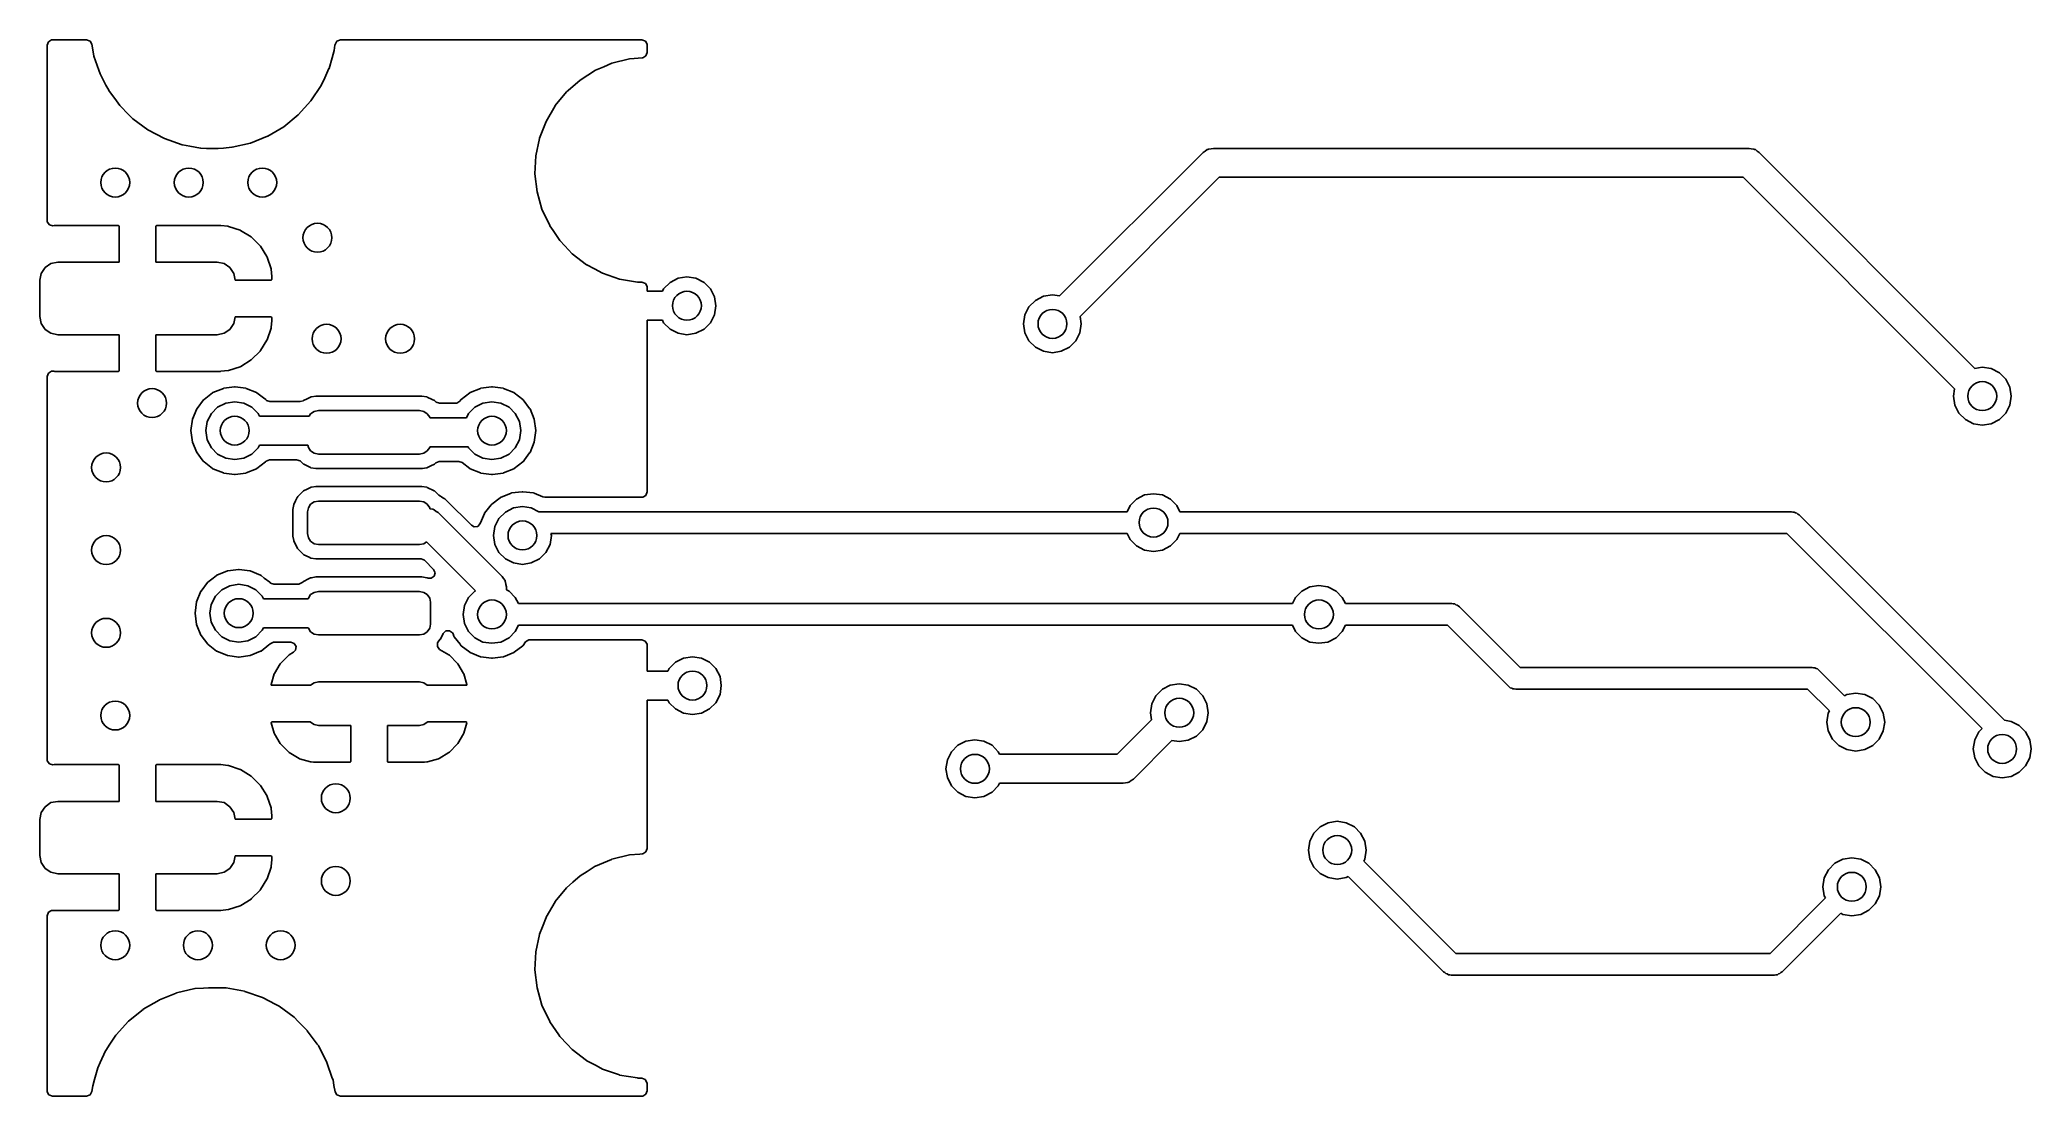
# Model space of a CAD drawing. Extents: x 0 to 1.09, y 0.01 to 0.58.
import ezdxf

# ---------------------------------------------------------------- set-up
doc = ezdxf.new("R2010")
doc.units = 0
doc.header["$MEASUREMENT"] = 0
doc.layers.add('BLACK', color=7, linetype='CONTINUOUS')

msp = doc.modelspace()

# ---------------------------------------------------------------- linework, layer by layer
at = {"layer": 'BLACK', "linetype": 'CONTINUOUS'}
for p, q in [((0.0079, 0.5797), (0.0086, 0.5816)), ((0.0079, 0.4844), (0.0079, 0.5797)), ((0.0086, 0.5816), (0.0103, 0.5826)), ((0.0103, 0.5826), (0.0108, 0.5827)), ((0.0108, 0.5827), (0.0294, 0.5827)), ((0.0294, 0.5827), (0.0313, 0.582)), ((0.0313, 0.582), (0.0323, 0.5803)), ((0.0323, 0.5803), (0.0334, 0.5739)), ((0.163, 0.5729), (0.1641, 0.5768)), ((0.1641, 0.5768), (0.1642, 0.5769)), ((0.1642, 0.5769), (0.1645, 0.5797)), ((0.1645, 0.5797), (0.1646, 0.5801)), ((0.1646, 0.5801), (0.1655, 0.5819)), ((0.1655, 0.5819), (0.1675, 0.5827)), ((0.1675, 0.5827), (0.3316, 0.5827)), ((0.3316, 0.5827), (0.3335, 0.582)), ((0.3335, 0.582), (0.3345, 0.5803)), ((0.3345, 0.5757), (0.3338, 0.5739)), ((0.3345, 0.5803), (0.3345, 0.5797)), ((0.3345, 0.5797), (0.3345, 0.5757)), ((0.0334, 0.5739), (0.0334, 0.5737)), ((0.0334, 0.5737), (0.0334, 0.5737)), ((0.0334, 0.5737), (0.036, 0.5661)), ((0.036, 0.5661), (0.0367, 0.5642)), ((0.0367, 0.5642), (0.0367, 0.5641)), ((0.0367, 0.5641), (0.0367, 0.5641)), ((0.0367, 0.5641), (0.0399, 0.558)), ((0.1584, 0.5608), (0.1613, 0.567)), ((0.1613, 0.567), (0.1614, 0.5671)), ((0.1613, 0.567), (0.1613, 0.567)), ((0.1614, 0.5671), (0.163, 0.5729)), ((0.3063, 0.5661), (0.298, 0.5608)), ((0.3064, 0.5661), (0.3063, 0.5661)), ((0.3108, 0.568), (0.3064, 0.5661)), ((0.3064, 0.5661), (0.3064, 0.5661)), ((0.3153, 0.5699), (0.3108, 0.568)), ((0.3249, 0.5723), (0.3153, 0.5699)), ((0.3273, 0.5725), (0.3249, 0.5723)), ((0.3318, 0.5728), (0.3273, 0.5725)), ((0.3321, 0.5729), (0.3318, 0.5728)), ((0.3338, 0.5739), (0.3321, 0.5729)), ((0.0399, 0.558), (0.0414, 0.5552)), ((0.0414, 0.5552), (0.0414, 0.5551)), ((0.0414, 0.5551), (0.0414, 0.5551)), ((0.0414, 0.5551), (0.0456, 0.5494)), ((0.1515, 0.5495), (0.157, 0.5578)), ((0.157, 0.5578), (0.1571, 0.5579)), ((0.157, 0.5578), (0.157, 0.5578)), ((0.1571, 0.5579), (0.1584, 0.5608)), ((0.2905, 0.5543), (0.2844, 0.5469)), ((0.2906, 0.5544), (0.2905, 0.5543)), ((0.2914, 0.5551), (0.2906, 0.5544)), ((0.2979, 0.5608), (0.2914, 0.5551)), ((0.298, 0.5608), (0.2979, 0.5608)), ((0.0456, 0.5494), (0.0474, 0.5469)), ((0.0474, 0.5469), (0.0474, 0.5469)), ((0.0474, 0.5469), (0.0524, 0.5418)), ((0.0524, 0.5418), (0.0546, 0.5397)), ((0.1367, 0.5354), (0.1446, 0.5418)), ((0.1446, 0.5418), (0.1515, 0.5494)), ((0.1515, 0.5494), (0.1515, 0.5495)), ((0.1515, 0.5495), (0.1515, 0.5495)), ((0.2844, 0.5468), (0.2794, 0.5383)), ((0.2844, 0.5469), (0.2844, 0.5469)), ((0.2844, 0.5469), (0.2844, 0.5468)), ((0.0546, 0.5397), (0.0627, 0.5337)), ((0.0627, 0.5337), (0.0628, 0.5336)), ((0.0628, 0.5336), (0.0717, 0.529)), ((0.1281, 0.5303), (0.1367, 0.5354)), ((0.1367, 0.5354), (0.1367, 0.5354)), ((0.1367, 0.5354), (0.1367, 0.5354)), ((0.2776, 0.5337), (0.2759, 0.5291)), ((0.2794, 0.5382), (0.2776, 0.5337)), ((0.2794, 0.5383), (0.2794, 0.5382)), ((0.2794, 0.5382), (0.2794, 0.5382)), ((0.0717, 0.529), (0.0717, 0.529)), ((0.0717, 0.529), (0.0718, 0.5289)), ((0.0718, 0.5289), (0.0814, 0.5256)), ((0.0814, 0.5256), (0.0815, 0.5256)), ((0.0815, 0.5256), (0.0815, 0.5256)), ((0.0815, 0.5256), (0.0856, 0.5248)), ((0.0856, 0.5248), (0.0914, 0.5238)), ((0.0914, 0.5238), (0.0915, 0.5238)), ((0.0915, 0.5238), (0.0915, 0.5238)), ((0.0915, 0.5238), (0.0946, 0.5236)), ((0.0946, 0.5236), (0.0946, 0.5236)), ((0.0946, 0.5236), (0.0947, 0.5236)), ((0.0947, 0.5236), (0.101, 0.5236)), ((0.101, 0.5236), (0.1038, 0.5238)), ((0.1038, 0.5238), (0.1085, 0.5242)), ((0.1085, 0.5242), (0.1085, 0.5242)), ((0.1085, 0.5242), (0.1086, 0.5242)), ((0.1086, 0.5242), (0.1185, 0.5265)), ((0.1185, 0.5265), (0.1186, 0.5265)), ((0.1186, 0.5265), (0.1279, 0.5302)), ((0.1186, 0.5265), (0.1186, 0.5265)), ((0.1279, 0.5302), (0.128, 0.5303)), ((0.1279, 0.5302), (0.1279, 0.5302)), ((0.128, 0.5303), (0.1281, 0.5303)), ((0.1281, 0.5303), (0.1281, 0.5303)), ((0.2759, 0.529), (0.2739, 0.5196)), ((0.2759, 0.5291), (0.2759, 0.529)), ((0.5589, 0.4433), (0.637, 0.5213)), ((0.637, 0.5213), (0.6381, 0.522)), ((0.6381, 0.522), (0.6392, 0.5229)), ((0.6392, 0.5229), (0.6396, 0.523)), ((0.6396, 0.523), (0.64, 0.5232)), ((0.64, 0.5232), (0.6413, 0.5233)), ((0.6413, 0.5233), (0.6426, 0.5236)), ((0.6426, 0.5236), (0.9341, 0.5236)), ((0.9341, 0.5236), (0.9353, 0.5233)), ((0.9353, 0.5233), (0.9366, 0.5232)), ((0.9366, 0.5232), (0.937, 0.523)), ((0.937, 0.523), (0.9375, 0.5229)), ((0.9375, 0.5229), (0.9385, 0.522)), ((0.9385, 0.522), (0.9396, 0.5213)), ((0.9396, 0.5213), (1.057, 0.4039)), ((0.2739, 0.5195), (0.2734, 0.5097)), ((0.2734, 0.5097), (0.2746, 0.4999)), ((0.2739, 0.5196), (0.2739, 0.5196)), ((0.2739, 0.5196), (0.2739, 0.5195)), ((0.2746, 0.4999), (0.2772, 0.4905)), ((0.6458, 0.5079), (0.5701, 0.4321)), ((0.9308, 0.5079), (0.6458, 0.5079)), ((1.0459, 0.3928), (0.9308, 0.5079)), ((0.2772, 0.4905), (0.2814, 0.4816)), ((0.008, 0.4836), (0.0079, 0.4844)), ((0.0092, 0.482), (0.008, 0.4836)), ((0.0111, 0.4815), (0.0092, 0.482)), ((0.0117, 0.4816), (0.0111, 0.4815)), ((0.0119, 0.4816), (0.0117, 0.4816)), ((0.0467, 0.4816), (0.0119, 0.4816)), ((0.0469, 0.4815), (0.0467, 0.4816)), ((0.0471, 0.4811), (0.0469, 0.4815)), ((0.0471, 0.4616), (0.0471, 0.4811)), ((0.0672, 0.4815), (0.0671, 0.4813)), ((0.0671, 0.4813), (0.0671, 0.4616)), ((0.0676, 0.4816), (0.0672, 0.4815)), ((0.1023, 0.4816), (0.0676, 0.4816)), ((0.1024, 0.4816), (0.1023, 0.4816)), ((0.1063, 0.4812), (0.1024, 0.4816)), ((0.1066, 0.4811), (0.1063, 0.4812)), ((0.1129, 0.4791), (0.1066, 0.4811)), ((0.1132, 0.4789), (0.1129, 0.4791)), ((0.1189, 0.4754), (0.1132, 0.4789)), ((0.2814, 0.4816), (0.2815, 0.4815)), ((0.2815, 0.4815), (0.2815, 0.4815)), ((0.2815, 0.4815), (0.2832, 0.4789)), ((0.2832, 0.4789), (0.2869, 0.4734)), ((0.1191, 0.4752), (0.1189, 0.4754)), ((0.1238, 0.4706), (0.1191, 0.4752)), ((0.124, 0.4703), (0.1238, 0.4706)), ((0.1275, 0.4647), (0.124, 0.4703)), ((0.2869, 0.4734), (0.287, 0.4734)), ((0.287, 0.4734), (0.287, 0.4734)), ((0.287, 0.4734), (0.2896, 0.4706)), ((0.2896, 0.4706), (0.2937, 0.4663)), ((0.2937, 0.4663), (0.3015, 0.4603)), ((0.0039, 0.4518), (0.0047, 0.4555)), ((0.0047, 0.4555), (0.0068, 0.4587)), ((0.0068, 0.4587), (0.01, 0.4609)), ((0.01, 0.4609), (0.0138, 0.4616)), ((0.0138, 0.4616), (0.0471, 0.4616)), ((0.0671, 0.4616), (0.1004, 0.4616)), ((0.1004, 0.4616), (0.1042, 0.4609)), ((0.1042, 0.4609), (0.1074, 0.4587)), ((0.1074, 0.4587), (0.1095, 0.4555)), ((0.1095, 0.4555), (0.1102, 0.4519)), ((0.1277, 0.4644), (0.1275, 0.4647)), ((0.1298, 0.4581), (0.1277, 0.4644)), ((0.1298, 0.4578), (0.1298, 0.4581)), ((0.1302, 0.4538), (0.1298, 0.4578)), ((0.3015, 0.4603), (0.3016, 0.4603)), ((0.3016, 0.4603), (0.3016, 0.4603)), ((0.3016, 0.4603), (0.3057, 0.4581)), ((0.3057, 0.4581), (0.3101, 0.4557)), ((0.3101, 0.4557), (0.3102, 0.4557)), ((0.3102, 0.4557), (0.3193, 0.4525)), ((0.0039, 0.4321), (0.0039, 0.4518)), ((0.1102, 0.4519), (0.1297, 0.4519)), ((0.1297, 0.4519), (0.1301, 0.4521)), ((0.1301, 0.4521), (0.1302, 0.4523)), ((0.1302, 0.4537), (0.1302, 0.4538)), ((0.1302, 0.4523), (0.1302, 0.4537)), ((0.3193, 0.4525), (0.3193, 0.4525)), ((0.3193, 0.4525), (0.3194, 0.4525)), ((0.3194, 0.4525), (0.3291, 0.4508)), ((0.3291, 0.4508), (0.3292, 0.4508)), ((0.3292, 0.4508), (0.3292, 0.4508)), ((0.3292, 0.4508), (0.3299, 0.4508)), ((0.3299, 0.4508), (0.3303, 0.4508)), ((0.3303, 0.4508), (0.3316, 0.4508)), ((0.3316, 0.4508), (0.3335, 0.4501)), ((0.3335, 0.4501), (0.3345, 0.4484)), ((0.3345, 0.4484), (0.3345, 0.4479)), ((0.3345, 0.4479), (0.3345, 0.4459)), ((0.3345, 0.4459), (0.3427, 0.4459)), ((0.3427, 0.4459), (0.3434, 0.4472)), ((0.3434, 0.4472), (0.3469, 0.4507)), ((0.3469, 0.4507), (0.3513, 0.453)), ((0.3513, 0.453), (0.3561, 0.4537)), ((0.3561, 0.4537), (0.361, 0.453)), ((0.361, 0.453), (0.3654, 0.4507)), ((0.3654, 0.4507), (0.3689, 0.4472)), ((0.3689, 0.4472), (0.3711, 0.4429)), ((0.3711, 0.4429), (0.3719, 0.438)), ((0.3719, 0.438), (0.3711, 0.4331)), ((0.54, 0.433), (0.5422, 0.4374)), ((0.5422, 0.4374), (0.5457, 0.4409)), ((0.5457, 0.4409), (0.5501, 0.4431)), ((0.5501, 0.4431), (0.555, 0.4439)), ((0.555, 0.4439), (0.5589, 0.4433)), ((0.0047, 0.4283), (0.0039, 0.4321)), ((0.0068, 0.4251), (0.0047, 0.4283)), ((0.01, 0.423), (0.0068, 0.4251)), ((0.0138, 0.4222), (0.01, 0.423)), ((0.1042, 0.423), (0.1004, 0.4222)), ((0.1074, 0.4251), (0.1042, 0.423)), ((0.1095, 0.4283), (0.1074, 0.4251)), ((0.1102, 0.4319), (0.1095, 0.4283)), ((0.1299, 0.4319), (0.1102, 0.4319)), ((0.1277, 0.4195), (0.1298, 0.4258)), ((0.1298, 0.4262), (0.1302, 0.43)), ((0.1298, 0.4258), (0.1298, 0.4262)), ((0.1301, 0.4318), (0.1299, 0.4319)), ((0.1302, 0.4314), (0.1301, 0.4318)), ((0.1302, 0.4302), (0.1302, 0.4314)), ((0.1302, 0.43), (0.1302, 0.4302)), ((0.3427, 0.4301), (0.3345, 0.4301)), ((0.3345, 0.4301), (0.3345, 0.4013)), ((0.3434, 0.4287), (0.3427, 0.4301)), ((0.3469, 0.4253), (0.3434, 0.4287)), ((0.3513, 0.423), (0.3469, 0.4253)), ((0.3561, 0.4222), (0.3513, 0.423)), ((0.361, 0.423), (0.3561, 0.4222)), ((0.3654, 0.4253), (0.361, 0.423)), ((0.3689, 0.4287), (0.3654, 0.4253)), ((0.3711, 0.4331), (0.3689, 0.4287)), ((0.5392, 0.4281), (0.54, 0.433)), ((0.54, 0.4233), (0.5392, 0.4281)), ((0.5422, 0.4189), (0.54, 0.4233)), ((0.5699, 0.4233), (0.5677, 0.4189)), ((0.5707, 0.4281), (0.5699, 0.4233)), ((0.5701, 0.4321), (0.5707, 0.4281)), ((0.0471, 0.4222), (0.0138, 0.4222)), ((0.0471, 0.4026), (0.0471, 0.4222)), ((0.1004, 0.4222), (0.0671, 0.4222)), ((0.0671, 0.4222), (0.0671, 0.4028)), ((0.1192, 0.4087), (0.1239, 0.4133)), ((0.1239, 0.4133), (0.1241, 0.4136)), ((0.1241, 0.4136), (0.1275, 0.4192)), ((0.1275, 0.4192), (0.1277, 0.4195)), ((0.5457, 0.4154), (0.5422, 0.4189)), ((0.5501, 0.4132), (0.5457, 0.4154)), ((0.555, 0.4124), (0.5501, 0.4132)), ((0.5598, 0.4132), (0.555, 0.4124)), ((0.5642, 0.4154), (0.5598, 0.4132)), ((0.5677, 0.4189), (0.5642, 0.4154)), ((0.0079, 0.3994), (0.0086, 0.4013)), ((0.0086, 0.4013), (0.0103, 0.4023)), ((0.0103, 0.4023), (0.0111, 0.4023)), ((0.0111, 0.4023), (0.0117, 0.4023)), ((0.0117, 0.4023), (0.0119, 0.4022)), ((0.0119, 0.4022), (0.0466, 0.4022)), ((0.0466, 0.4022), (0.047, 0.4024)), ((0.047, 0.4024), (0.0471, 0.4026)), ((0.0671, 0.4028), (0.0672, 0.4024)), ((0.0672, 0.4024), (0.0674, 0.4022)), ((0.0674, 0.4022), (0.1023, 0.4022)), ((0.1023, 0.4022), (0.1025, 0.4023)), ((0.1025, 0.4023), (0.1064, 0.4027)), ((0.1064, 0.4027), (0.1067, 0.4027)), ((0.1067, 0.4027), (0.113, 0.4048)), ((0.113, 0.4048), (0.1133, 0.405)), ((0.1133, 0.405), (0.1189, 0.4085)), ((0.1189, 0.4085), (0.1192, 0.4087)), ((0.3345, 0.4013), (0.3345, 0.3368)), ((1.057, 0.4039), (1.061, 0.4045)), ((1.061, 0.4045), (1.0659, 0.4038)), ((1.0659, 0.4038), (1.0703, 0.4015)), ((1.0703, 0.4015), (1.0738, 0.398)), ((0.0079, 0.1911), (0.0079, 0.3994)), ((0.0979, 0.3905), (0.0933, 0.387)), ((0.0981, 0.3907), (0.0979, 0.3905)), ((0.0979, 0.3905), (0.0979, 0.3905)), ((0.1038, 0.393), (0.0981, 0.3907)), ((0.104, 0.3931), (0.1038, 0.393)), ((0.1098, 0.3938), (0.104, 0.3931)), ((0.104, 0.3931), (0.104, 0.3931)), ((0.11, 0.3938), (0.1098, 0.3938)), ((0.1102, 0.3938), (0.11, 0.3938)), ((0.116, 0.3931), (0.1102, 0.3938)), ((0.1162, 0.393), (0.116, 0.3931)), ((0.116, 0.3931), (0.116, 0.3931)), ((0.1219, 0.3907), (0.1162, 0.393)), ((0.1221, 0.3905), (0.1219, 0.3907)), ((0.1256, 0.3878), (0.1221, 0.3905)), ((0.1221, 0.3905), (0.1221, 0.3905)), ((0.2379, 0.3905), (0.2333, 0.387)), ((0.2381, 0.3907), (0.2379, 0.3905)), ((0.2379, 0.3905), (0.2379, 0.3905)), ((0.2438, 0.393), (0.2381, 0.3907)), ((0.244, 0.3931), (0.2438, 0.393)), ((0.2498, 0.3938), (0.244, 0.3931)), ((0.244, 0.3931), (0.244, 0.3931)), ((0.25, 0.3938), (0.2498, 0.3938)), ((0.2502, 0.3938), (0.25, 0.3938)), ((0.256, 0.3931), (0.2502, 0.3938)), ((0.2562, 0.393), (0.256, 0.3931)), ((0.256, 0.3931), (0.256, 0.3931)), ((0.2619, 0.3907), (0.2562, 0.393)), ((0.2621, 0.3905), (0.2619, 0.3907)), ((0.2667, 0.387), (0.2621, 0.3905)), ((0.2621, 0.3905), (0.2621, 0.3905)), ((1.0453, 0.3888), (1.0459, 0.3928)), ((1.0738, 0.398), (1.076, 0.3936)), ((1.076, 0.3936), (1.0768, 0.3888)), ((0.0893, 0.3819), (0.087, 0.3762)), ((0.0895, 0.3821), (0.0893, 0.3819)), ((0.093, 0.3867), (0.0895, 0.3821)), ((0.0895, 0.3821), (0.0895, 0.3821)), ((0.0931, 0.3869), (0.093, 0.3867)), ((0.0933, 0.387), (0.0931, 0.3869)), ((0.0973, 0.3793), (0.1007, 0.3827)), ((0.1007, 0.3827), (0.1051, 0.385)), ((0.1051, 0.385), (0.11, 0.3857)), ((0.11, 0.3857), (0.1149, 0.385)), ((0.1149, 0.385), (0.1193, 0.3827)), ((0.1193, 0.3827), (0.1227, 0.3793)), ((0.1269, 0.3869), (0.1256, 0.3878)), ((0.127, 0.3867), (0.1269, 0.3869)), ((0.1271, 0.3866), (0.127, 0.3867)), ((0.1273, 0.3864), (0.1271, 0.3866)), ((0.1291, 0.3858), (0.1273, 0.3864)), ((0.1457, 0.3858), (0.1291, 0.3858)), ((0.1473, 0.3863), (0.1457, 0.3858)), ((0.1474, 0.3864), (0.1473, 0.3863)), ((0.1495, 0.3874), (0.1474, 0.3864)), ((0.1513, 0.3883), (0.1495, 0.3874)), ((0.1515, 0.3884), (0.1513, 0.3883)), ((0.1513, 0.3883), (0.1513, 0.3883)), ((0.1513, 0.3792), (0.1533, 0.3805)), ((0.1517, 0.3884), (0.1515, 0.3884)), ((0.1541, 0.3888), (0.1517, 0.3884)), ((0.1517, 0.3884), (0.1517, 0.3884)), ((0.1533, 0.3805), (0.1555, 0.3809)), ((0.1542, 0.3888), (0.1541, 0.3888)), ((0.2119, 0.3888), (0.1542, 0.3888)), ((0.1555, 0.3809), (0.2106, 0.3809)), ((0.2106, 0.3809), (0.2129, 0.3805)), ((0.2146, 0.3884), (0.2119, 0.3888)), ((0.2129, 0.3805), (0.2148, 0.3792)), ((0.2148, 0.3883), (0.2146, 0.3884)), ((0.2175, 0.387), (0.2148, 0.3883)), ((0.2148, 0.3883), (0.2148, 0.3883)), ((0.2188, 0.3864), (0.2175, 0.387)), ((0.2189, 0.3862), (0.2188, 0.3864)), ((0.2194, 0.3857), (0.2189, 0.3862)), ((0.2189, 0.3862), (0.2189, 0.3862)), ((0.2196, 0.3855), (0.2194, 0.3857)), ((0.2215, 0.3849), (0.2196, 0.3855)), ((0.2302, 0.3849), (0.2215, 0.3849)), ((0.2308, 0.3849), (0.2302, 0.3849)), ((0.2325, 0.386), (0.2308, 0.3849)), ((0.2326, 0.3862), (0.2325, 0.386)), ((0.2331, 0.3869), (0.2326, 0.3862)), ((0.2333, 0.387), (0.2331, 0.3869)), ((0.2373, 0.3793), (0.2407, 0.3827)), ((0.2407, 0.3827), (0.2451, 0.385)), ((0.2451, 0.385), (0.25, 0.3857)), ((0.25, 0.3857), (0.2549, 0.385)), ((0.2549, 0.385), (0.2593, 0.3827)), ((0.2593, 0.3827), (0.2627, 0.3793)), ((0.2669, 0.3869), (0.2667, 0.387)), ((0.267, 0.3867), (0.2669, 0.3869)), ((0.2705, 0.3821), (0.267, 0.3867)), ((0.2707, 0.3819), (0.2705, 0.3821)), ((0.2705, 0.3821), (0.2705, 0.3821)), ((0.273, 0.3762), (0.2707, 0.3819)), ((1.046, 0.3839), (1.0453, 0.3888)), ((1.0483, 0.3795), (1.046, 0.3839)), ((1.0518, 0.376), (1.0483, 0.3795)), ((1.0738, 0.3795), (1.0703, 0.376)), ((1.076, 0.3839), (1.0738, 0.3795)), ((1.0768, 0.3888), (1.076, 0.3839)), ((0.087, 0.3762), (0.0862, 0.37)), ((0.0862, 0.37), (0.087, 0.3638)), ((0.0943, 0.37), (0.095, 0.3749)), ((0.095, 0.3651), (0.0943, 0.37)), ((0.095, 0.3749), (0.0973, 0.3793)), ((0.1227, 0.3793), (0.1234, 0.3779)), ((0.1234, 0.3779), (0.1505, 0.3779)), ((0.1505, 0.3779), (0.1513, 0.3792)), ((0.2148, 0.3792), (0.2161, 0.3773)), ((0.2161, 0.3773), (0.2161, 0.377)), ((0.2161, 0.377), (0.2361, 0.377)), ((0.2361, 0.377), (0.2373, 0.3793)), ((0.2627, 0.3793), (0.265, 0.3749)), ((0.265, 0.3749), (0.2657, 0.37)), ((0.2657, 0.37), (0.265, 0.3651)), ((0.2738, 0.37), (0.273, 0.3762)), ((0.273, 0.3638), (0.2738, 0.37)), ((1.0562, 0.3738), (1.0518, 0.376)), ((1.061, 0.373), (1.0562, 0.3738)), ((1.0659, 0.3738), (1.061, 0.373)), ((1.0703, 0.376), (1.0659, 0.3738)), ((0.087, 0.3638), (0.0893, 0.3581)), ((0.0893, 0.3581), (0.0895, 0.3579)), ((0.0895, 0.3579), (0.0895, 0.3579)), ((0.0895, 0.3579), (0.0923, 0.3542)), ((0.0973, 0.3607), (0.095, 0.3651)), ((0.1007, 0.3573), (0.0973, 0.3607)), ((0.1227, 0.3607), (0.1193, 0.3573)), ((0.1234, 0.3621), (0.1227, 0.3607)), ((0.1498, 0.3621), (0.1234, 0.3621)), ((0.1501, 0.3609), (0.1498, 0.3621)), ((0.1513, 0.359), (0.1501, 0.3609)), ((0.1533, 0.3577), (0.1513, 0.359)), ((0.1555, 0.3573), (0.1533, 0.3577)), ((0.2129, 0.3577), (0.2106, 0.3573)), ((0.2148, 0.359), (0.2129, 0.3577)), ((0.2161, 0.3609), (0.2148, 0.359)), ((0.237, 0.3612), (0.2161, 0.3612)), ((0.2161, 0.3612), (0.2161, 0.3609)), ((0.2373, 0.3607), (0.237, 0.3612)), ((0.2407, 0.3573), (0.2373, 0.3607)), ((0.2627, 0.3607), (0.2593, 0.3573)), ((0.265, 0.3651), (0.2627, 0.3607)), ((0.2677, 0.3542), (0.2705, 0.3579)), ((0.2705, 0.3579), (0.2707, 0.3581)), ((0.2705, 0.3579), (0.2705, 0.3579)), ((0.2707, 0.3581), (0.273, 0.3638)), ((0.0923, 0.3542), (0.0931, 0.3531)), ((0.0931, 0.3531), (0.0933, 0.353)), ((0.0933, 0.353), (0.0933, 0.353)), ((0.0933, 0.353), (0.0979, 0.3495)), ((0.0979, 0.3495), (0.0979, 0.3495)), ((0.0979, 0.3495), (0.0981, 0.3493)), ((0.0981, 0.3493), (0.1038, 0.347)), ((0.1051, 0.355), (0.1007, 0.3573)), ((0.1038, 0.347), (0.104, 0.3469)), ((0.104, 0.3469), (0.104, 0.3469)), ((0.104, 0.3469), (0.1098, 0.3462)), ((0.11, 0.3543), (0.1051, 0.355)), ((0.1149, 0.355), (0.11, 0.3543)), ((0.1102, 0.3462), (0.116, 0.3469)), ((0.1193, 0.3573), (0.1149, 0.355)), ((0.116, 0.3469), (0.1162, 0.347)), ((0.116, 0.3469), (0.116, 0.3469)), ((0.1162, 0.347), (0.1219, 0.3493)), ((0.1219, 0.3493), (0.1221, 0.3495)), ((0.1221, 0.3495), (0.1267, 0.353)), ((0.1221, 0.3495), (0.1221, 0.3495)), ((0.1267, 0.353), (0.1269, 0.3531)), ((0.1269, 0.3531), (0.127, 0.3533)), ((0.127, 0.3533), (0.1271, 0.3534)), ((0.1271, 0.3534), (0.1289, 0.3542)), ((0.1289, 0.3542), (0.1291, 0.3542)), ((0.1291, 0.3542), (0.1437, 0.3542)), ((0.1437, 0.3542), (0.1456, 0.3536)), ((0.1456, 0.3536), (0.1458, 0.3534)), ((0.1458, 0.3534), (0.1472, 0.352)), ((0.1472, 0.352), (0.1474, 0.3518)), ((0.1474, 0.3518), (0.1476, 0.3517)), ((0.1476, 0.3517), (0.1513, 0.3499)), ((0.1513, 0.3499), (0.1515, 0.3498)), ((0.1515, 0.3498), (0.1542, 0.3494)), ((0.1542, 0.3494), (0.2119, 0.3494)), ((0.2106, 0.3573), (0.1555, 0.3573)), ((0.2119, 0.3494), (0.2122, 0.3494)), ((0.2122, 0.3494), (0.2144, 0.3498)), ((0.2144, 0.3498), (0.2144, 0.3498)), ((0.2144, 0.3498), (0.2147, 0.3498)), ((0.2147, 0.3498), (0.2149, 0.3499)), ((0.2149, 0.3499), (0.2167, 0.3508)), ((0.2149, 0.3499), (0.2149, 0.3499)), ((0.2167, 0.3508), (0.2188, 0.3518)), ((0.2188, 0.3518), (0.2189, 0.352)), ((0.2189, 0.352), (0.2194, 0.3525)), ((0.2189, 0.352), (0.2189, 0.352)), ((0.2194, 0.3525), (0.2212, 0.3533)), ((0.2212, 0.3533), (0.2215, 0.3533)), ((0.2215, 0.3533), (0.2319, 0.3533)), ((0.2319, 0.3533), (0.2337, 0.3527)), ((0.2337, 0.3527), (0.2379, 0.3495)), ((0.2379, 0.3495), (0.2379, 0.3495)), ((0.2379, 0.3495), (0.2381, 0.3493)), ((0.2381, 0.3493), (0.2438, 0.347)), ((0.2451, 0.355), (0.2407, 0.3573)), ((0.2438, 0.347), (0.244, 0.3469)), ((0.244, 0.3469), (0.244, 0.3469)), ((0.244, 0.3469), (0.2498, 0.3462)), ((0.25, 0.3543), (0.2451, 0.355)), ((0.2549, 0.355), (0.25, 0.3543)), ((0.2502, 0.3462), (0.256, 0.3469)), ((0.2593, 0.3573), (0.2549, 0.355)), ((0.256, 0.3469), (0.2562, 0.347)), ((0.256, 0.3469), (0.256, 0.3469)), ((0.2562, 0.347), (0.2619, 0.3493)), ((0.2619, 0.3493), (0.2621, 0.3495)), ((0.2621, 0.3495), (0.2667, 0.353)), ((0.2621, 0.3495), (0.2621, 0.3495)), ((0.2667, 0.353), (0.2669, 0.3531)), ((0.2667, 0.353), (0.2667, 0.353)), ((0.2669, 0.3531), (0.2677, 0.3542)), ((0.1098, 0.3462), (0.11, 0.3462)), ((0.11, 0.3462), (0.1102, 0.3462)), ((0.1472, 0.337), (0.1443, 0.3341)), ((0.1474, 0.3372), (0.1472, 0.337)), ((0.1472, 0.337), (0.1472, 0.337)), ((0.1495, 0.3382), (0.1474, 0.3372)), ((0.1513, 0.3391), (0.1495, 0.3382)), ((0.1515, 0.3392), (0.1513, 0.3391)), ((0.1513, 0.3391), (0.1513, 0.3391)), ((0.1517, 0.3392), (0.1515, 0.3392)), ((0.1541, 0.3396), (0.1517, 0.3392)), ((0.1517, 0.3392), (0.1517, 0.3392)), ((0.1542, 0.3396), (0.1541, 0.3396)), ((0.2119, 0.3396), (0.1542, 0.3396)), ((0.2146, 0.3392), (0.2119, 0.3396)), ((0.2148, 0.3391), (0.2146, 0.3392)), ((0.2185, 0.3373), (0.2148, 0.3391)), ((0.2148, 0.3391), (0.2148, 0.3391)), ((0.2188, 0.3372), (0.2185, 0.3373)), ((0.2189, 0.337), (0.2188, 0.3372)), ((0.2211, 0.3349), (0.2189, 0.337)), ((0.2189, 0.337), (0.2189, 0.337)), ((0.2498, 0.3462), (0.25, 0.3462)), ((0.25, 0.3462), (0.2502, 0.3462)), ((0.2604, 0.336), (0.2547, 0.3336)), ((0.2606, 0.3361), (0.2604, 0.336)), ((0.2664, 0.3368), (0.2606, 0.3361)), ((0.2606, 0.3361), (0.2606, 0.3361)), ((0.2666, 0.3368), (0.2664, 0.3368)), ((0.2668, 0.3368), (0.2666, 0.3368)), ((0.2726, 0.3361), (0.2668, 0.3368)), ((0.2727, 0.336), (0.2726, 0.3361)), ((0.2726, 0.3361), (0.2726, 0.3361)), ((0.2729, 0.336), (0.2727, 0.336)), ((0.2776, 0.334), (0.2729, 0.336)), ((0.2729, 0.336), (0.2729, 0.336)), ((0.3345, 0.3367), (0.3338, 0.3348)), ((0.3345, 0.3368), (0.3345, 0.3367)), ((0.1421, 0.3298), (0.1417, 0.3271)), ((0.1417, 0.3271), (0.1417, 0.3127)), ((0.1431, 0.3319), (0.1421, 0.3298)), ((0.144, 0.3337), (0.1431, 0.3319)), ((0.1441, 0.3339), (0.144, 0.3337)), ((0.1443, 0.3341), (0.1441, 0.3339)), ((0.1496, 0.3258), (0.1501, 0.328)), ((0.1496, 0.314), (0.1496, 0.3258)), ((0.1501, 0.328), (0.1513, 0.33)), ((0.1513, 0.33), (0.1533, 0.3312)), ((0.1533, 0.3312), (0.1555, 0.3317)), ((0.1555, 0.3317), (0.2106, 0.3317)), ((0.2106, 0.3317), (0.2129, 0.3312)), ((0.2129, 0.3312), (0.2148, 0.33)), ((0.2148, 0.33), (0.2161, 0.328)), ((0.2161, 0.328), (0.2162, 0.3275)), ((0.2162, 0.3275), (0.2165, 0.3275)), ((0.2165, 0.3275), (0.2178, 0.3273)), ((0.2178, 0.3273), (0.2182, 0.3271)), ((0.2182, 0.3271), (0.2186, 0.327)), ((0.2186, 0.327), (0.2196, 0.3261)), ((0.2196, 0.3261), (0.2207, 0.3255)), ((0.2207, 0.3255), (0.2556, 0.2906)), ((0.222, 0.3343), (0.2211, 0.3349)), ((0.2222, 0.3342), (0.222, 0.3343)), ((0.222, 0.3343), (0.222, 0.3343)), ((0.2224, 0.3341), (0.2222, 0.3342)), ((0.2226, 0.334), (0.2224, 0.3341)), ((0.2232, 0.3335), (0.2226, 0.334)), ((0.2226, 0.334), (0.2226, 0.334)), ((0.2236, 0.3333), (0.2232, 0.3335)), ((0.2243, 0.3329), (0.2236, 0.3333)), ((0.2246, 0.3328), (0.2243, 0.3329)), ((0.2254, 0.3319), (0.2246, 0.3328)), ((0.2389, 0.3185), (0.2254, 0.3319)), ((0.2254, 0.3319), (0.2254, 0.3319)), ((0.2496, 0.3297), (0.246, 0.3251)), ((0.2497, 0.3299), (0.2496, 0.3297)), ((0.2499, 0.33), (0.2497, 0.3299)), ((0.2545, 0.3335), (0.2499, 0.33)), ((0.2538, 0.3222), (0.2573, 0.3257)), ((0.2547, 0.3336), (0.2545, 0.3335)), ((0.2545, 0.3335), (0.2545, 0.3335)), ((0.2573, 0.3257), (0.2617, 0.328)), ((0.2617, 0.328), (0.2666, 0.3287)), ((0.2666, 0.3287), (0.2714, 0.328)), ((0.2714, 0.328), (0.2755, 0.3259)), ((0.2755, 0.3259), (0.5956, 0.3259)), ((0.2787, 0.3338), (0.2776, 0.334)), ((0.3316, 0.3338), (0.2787, 0.3338)), ((0.3321, 0.3338), (0.3316, 0.3338)), ((0.3338, 0.3348), (0.3321, 0.3338)), ((0.5956, 0.3259), (0.5973, 0.3293)), ((0.5973, 0.3293), (0.6007, 0.3327)), ((0.6007, 0.3327), (0.6051, 0.335)), ((0.6051, 0.335), (0.61, 0.3357)), ((0.61, 0.3357), (0.6149, 0.335)), ((0.6149, 0.335), (0.6193, 0.3327)), ((0.6193, 0.3327), (0.6227, 0.3293)), ((0.6227, 0.3293), (0.6244, 0.3259)), ((0.6244, 0.3259), (0.9572, 0.3259)), ((0.9572, 0.3259), (0.9579, 0.3257)), ((0.9579, 0.3257), (0.9587, 0.3257)), ((0.9587, 0.3257), (0.9594, 0.3253)), ((0.9594, 0.3253), (0.9601, 0.3251)), ((0.9601, 0.3251), (0.9607, 0.3246)), ((0.2403, 0.3177), (0.2389, 0.3185)), ((0.2423, 0.3179), (0.2403, 0.3177)), ((0.2436, 0.3194), (0.2423, 0.3179)), ((0.2443, 0.3211), (0.2436, 0.3194)), ((0.2459, 0.3249), (0.2443, 0.3211)), ((0.246, 0.3251), (0.2459, 0.3249)), ((0.246, 0.3251), (0.246, 0.3251)), ((0.2508, 0.313), (0.2516, 0.3179)), ((0.2516, 0.3179), (0.2538, 0.3222)), ((0.9607, 0.3246), (0.9613, 0.3242)), ((0.9613, 0.3242), (1.0731, 0.2124)), ((0.1417, 0.3127), (0.1417, 0.3126)), ((0.1417, 0.3126), (0.1421, 0.3102)), ((0.1421, 0.3102), (0.1421, 0.3102)), ((0.1421, 0.3102), (0.1421, 0.31)), ((0.1421, 0.31), (0.1441, 0.3058)), ((0.1441, 0.3058), (0.1443, 0.3057)), ((0.1443, 0.3057), (0.1443, 0.3057)), ((0.1443, 0.3057), (0.1472, 0.3028)), ((0.1501, 0.3117), (0.1496, 0.314)), ((0.1513, 0.3098), (0.1501, 0.3117)), ((0.1533, 0.3085), (0.1513, 0.3098)), ((0.1555, 0.3081), (0.1533, 0.3085)), ((0.2106, 0.3081), (0.1555, 0.3081)), ((0.2129, 0.3085), (0.2106, 0.3081)), ((0.2144, 0.3095), (0.2129, 0.3085)), ((0.241, 0.2829), (0.2144, 0.3095)), ((0.2516, 0.3081), (0.2508, 0.313)), ((0.2538, 0.3037), (0.2516, 0.3081)), ((0.2573, 0.3003), (0.2538, 0.3037)), ((0.2793, 0.3037), (0.2758, 0.3003)), ((0.2816, 0.3081), (0.2793, 0.3037)), ((0.2823, 0.313), (0.2816, 0.3081)), ((0.5956, 0.3141), (0.2821, 0.3141)), ((0.2821, 0.3141), (0.2823, 0.313)), ((0.5973, 0.3107), (0.5956, 0.3141)), ((0.6007, 0.3073), (0.5973, 0.3107)), ((0.6051, 0.305), (0.6007, 0.3073)), ((0.61, 0.3043), (0.6051, 0.305)), ((0.6149, 0.305), (0.61, 0.3043)), ((0.6193, 0.3073), (0.6149, 0.305)), ((0.6227, 0.3107), (0.6193, 0.3073)), ((0.6244, 0.3141), (0.6227, 0.3107)), ((0.9547, 0.3141), (0.6244, 0.3141)), ((1.0609, 0.2079), (0.9547, 0.3141)), ((0.106, 0.2937), (0.1003, 0.2913)), ((0.1062, 0.2937), (0.106, 0.2937)), ((0.112, 0.2945), (0.1062, 0.2937)), ((0.1062, 0.2937), (0.1062, 0.2937)), ((0.1122, 0.2945), (0.112, 0.2945)), ((0.1124, 0.2945), (0.1122, 0.2945)), ((0.1182, 0.2937), (0.1124, 0.2945)), ((0.1184, 0.2937), (0.1182, 0.2937)), ((0.1182, 0.2937), (0.1182, 0.2937)), ((0.1241, 0.2913), (0.1184, 0.2937)), ((0.1472, 0.3028), (0.1474, 0.3026)), ((0.1474, 0.3026), (0.1476, 0.3025)), ((0.1476, 0.3025), (0.1505, 0.3011)), ((0.1505, 0.3011), (0.1515, 0.3006)), ((0.1515, 0.3006), (0.1542, 0.3002)), ((0.1542, 0.3002), (0.2114, 0.3002)), ((0.2114, 0.3002), (0.2132, 0.2995)), ((0.2132, 0.2995), (0.2134, 0.2993)), ((0.2134, 0.2993), (0.2182, 0.2945)), ((0.2182, 0.2945), (0.2191, 0.2927)), ((0.2191, 0.2927), (0.2185, 0.2908)), ((0.2617, 0.298), (0.2573, 0.3003)), ((0.2666, 0.2972), (0.2617, 0.298)), ((0.2714, 0.298), (0.2666, 0.2972)), ((0.2758, 0.3003), (0.2714, 0.298)), ((0.0916, 0.2826), (0.0892, 0.2768)), ((0.0917, 0.2827), (0.0916, 0.2826)), ((0.0952, 0.2874), (0.0917, 0.2827)), ((0.0917, 0.2827), (0.0917, 0.2827)), ((0.0953, 0.2875), (0.0952, 0.2874)), ((0.0983, 0.2898), (0.0953, 0.2875)), ((0.1001, 0.2912), (0.0983, 0.2898)), ((0.0995, 0.2799), (0.1029, 0.2834)), ((0.1003, 0.2913), (0.1001, 0.2912)), ((0.1001, 0.2912), (0.1001, 0.2912)), ((0.1029, 0.2834), (0.1073, 0.2856)), ((0.1073, 0.2856), (0.1122, 0.2864)), ((0.1122, 0.2864), (0.1171, 0.2856)), ((0.1171, 0.2856), (0.1215, 0.2834)), ((0.1215, 0.2834), (0.1249, 0.2799)), ((0.1243, 0.2912), (0.1241, 0.2913)), ((0.1261, 0.2898), (0.1243, 0.2912)), ((0.1243, 0.2912), (0.1243, 0.2912)), ((0.1291, 0.2875), (0.1261, 0.2898)), ((0.1292, 0.2874), (0.1291, 0.2875)), ((0.1293, 0.2873), (0.1292, 0.2874)), ((0.1295, 0.2871), (0.1293, 0.2873)), ((0.1313, 0.2864), (0.1295, 0.2871)), ((0.1446, 0.2864), (0.1313, 0.2864)), ((0.1449, 0.2864), (0.1446, 0.2864)), ((0.1467, 0.2873), (0.1449, 0.2864)), ((0.1472, 0.2878), (0.1467, 0.2873)), ((0.1474, 0.2879), (0.1472, 0.2878)), ((0.1472, 0.2878), (0.1472, 0.2878)), ((0.1501, 0.2893), (0.1474, 0.2879)), ((0.1513, 0.2899), (0.1501, 0.2893)), ((0.1515, 0.29), (0.1513, 0.2899)), ((0.1513, 0.2899), (0.1513, 0.2899)), ((0.1513, 0.2808), (0.1533, 0.282)), ((0.1517, 0.29), (0.1515, 0.29)), ((0.1541, 0.2904), (0.1517, 0.29)), ((0.1517, 0.29), (0.1517, 0.29)), ((0.1533, 0.282), (0.1555, 0.2825)), ((0.1542, 0.2904), (0.1541, 0.2904)), ((0.2119, 0.2904), (0.1542, 0.2904)), ((0.1555, 0.2825), (0.2106, 0.2825)), ((0.2106, 0.2825), (0.2129, 0.282)), ((0.2146, 0.29), (0.2119, 0.2904)), ((0.2129, 0.282), (0.2148, 0.2808)), ((0.2148, 0.2899), (0.2146, 0.29)), ((0.2149, 0.2899), (0.2148, 0.2899)), ((0.2148, 0.2899), (0.2148, 0.2899)), ((0.215, 0.2898), (0.2149, 0.2899)), ((0.2149, 0.2899), (0.2149, 0.2899)), ((0.2151, 0.2898), (0.215, 0.2898)), ((0.2169, 0.2897), (0.2151, 0.2898)), ((0.2185, 0.2908), (0.2169, 0.2897)), ((0.2373, 0.2793), (0.2407, 0.2827)), ((0.2407, 0.2827), (0.241, 0.2829)), ((0.2556, 0.2906), (0.2563, 0.2895)), ((0.2563, 0.2895), (0.2571, 0.2885)), ((0.2571, 0.2885), (0.2572, 0.288)), ((0.2572, 0.288), (0.2574, 0.2876)), ((0.2574, 0.2876), (0.2576, 0.2863)), ((0.2576, 0.2863), (0.2579, 0.2851)), ((0.2579, 0.2851), (0.2579, 0.2834)), ((0.2579, 0.2834), (0.2593, 0.2827)), ((0.2593, 0.2827), (0.2627, 0.2793)), ((0.6873, 0.2793), (0.6907, 0.2827)), ((0.6907, 0.2827), (0.6951, 0.285)), ((0.6951, 0.285), (0.7, 0.2857)), ((0.7, 0.2857), (0.7049, 0.285)), ((0.7049, 0.285), (0.7093, 0.2827)), ((0.7093, 0.2827), (0.7127, 0.2793)), ((0.0892, 0.2768), (0.0884, 0.2707)), ((0.0965, 0.2707), (0.0972, 0.2755)), ((0.0972, 0.2755), (0.0995, 0.2799)), ((0.1249, 0.2799), (0.1257, 0.2785)), ((0.1257, 0.2785), (0.15, 0.2785)), ((0.15, 0.2785), (0.1501, 0.2788)), ((0.1501, 0.2788), (0.1513, 0.2808)), ((0.2148, 0.2808), (0.2161, 0.2788)), ((0.2161, 0.2788), (0.2165, 0.2766)), ((0.2165, 0.2766), (0.2165, 0.2648)), ((0.2343, 0.27), (0.235, 0.2749)), ((0.235, 0.2749), (0.2373, 0.2793)), ((0.2627, 0.2793), (0.2644, 0.2759)), ((0.2644, 0.2759), (0.6856, 0.2759)), ((0.6856, 0.2759), (0.6873, 0.2793)), ((0.7127, 0.2793), (0.7144, 0.2759)), ((0.7144, 0.2759), (0.7723, 0.2759)), ((0.7723, 0.2759), (0.7731, 0.2757)), ((0.7731, 0.2757), (0.7739, 0.2757)), ((0.7739, 0.2757), (0.7745, 0.2753)), ((0.7745, 0.2753), (0.7753, 0.2751)), ((0.7753, 0.2751), (0.7758, 0.2746)), ((0.7758, 0.2746), (0.7765, 0.2742)), ((0.7765, 0.2742), (0.8095, 0.2411)), ((0.0884, 0.2707), (0.0892, 0.2645)), ((0.0892, 0.2645), (0.0916, 0.2587)), ((0.0972, 0.2658), (0.0965, 0.2707)), ((0.0995, 0.2614), (0.0972, 0.2658)), ((0.1029, 0.2579), (0.0995, 0.2614)), ((0.1249, 0.2614), (0.1215, 0.2579)), ((0.1257, 0.2628), (0.1249, 0.2614)), ((0.15, 0.2628), (0.1257, 0.2628)), ((0.1501, 0.2625), (0.15, 0.2628)), ((0.1513, 0.2606), (0.1501, 0.2625)), ((0.1533, 0.2593), (0.1513, 0.2606)), ((0.2148, 0.2606), (0.2129, 0.2593)), ((0.2161, 0.2625), (0.2148, 0.2606)), ((0.2165, 0.2648), (0.2161, 0.2625)), ((0.2235, 0.2596), (0.2249, 0.261)), ((0.2249, 0.261), (0.2269, 0.2611)), ((0.2269, 0.2611), (0.2285, 0.26)), ((0.235, 0.2651), (0.2343, 0.27)), ((0.2373, 0.2607), (0.235, 0.2651)), ((0.2407, 0.2573), (0.2373, 0.2607)), ((0.2627, 0.2607), (0.2593, 0.2573)), ((0.2644, 0.2641), (0.2627, 0.2607)), ((0.6856, 0.2641), (0.2644, 0.2641)), ((0.6873, 0.2607), (0.6856, 0.2641)), ((0.6907, 0.2573), (0.6873, 0.2607)), ((0.7127, 0.2607), (0.7093, 0.2573)), ((0.7144, 0.2641), (0.7127, 0.2607)), ((0.7699, 0.2641), (0.7144, 0.2641)), ((0.8029, 0.2311), (0.7699, 0.2641)), ((0.0916, 0.2587), (0.0917, 0.2586)), ((0.0917, 0.2586), (0.0917, 0.2586)), ((0.0917, 0.2586), (0.0935, 0.2562)), ((0.0935, 0.2562), (0.0953, 0.2538)), ((0.0953, 0.2538), (0.0955, 0.2537)), ((0.0955, 0.2537), (0.0955, 0.2537)), ((0.0955, 0.2537), (0.1001, 0.2501)), ((0.1001, 0.2501), (0.1001, 0.2501)), ((0.1001, 0.2501), (0.1003, 0.25)), ((0.1003, 0.25), (0.106, 0.2476)), ((0.1073, 0.2557), (0.1029, 0.2579)), ((0.1122, 0.2549), (0.1073, 0.2557)), ((0.1171, 0.2557), (0.1122, 0.2549)), ((0.1215, 0.2579), (0.1171, 0.2557)), ((0.1184, 0.2476), (0.1241, 0.25)), ((0.1241, 0.25), (0.1243, 0.2501)), ((0.1243, 0.2501), (0.1285, 0.2534)), ((0.1243, 0.2501), (0.1243, 0.2501)), ((0.1285, 0.2534), (0.1291, 0.2538)), ((0.1291, 0.2538), (0.1292, 0.254)), ((0.1292, 0.254), (0.1293, 0.254)), ((0.1293, 0.254), (0.1311, 0.2549)), ((0.1311, 0.2549), (0.1313, 0.2549)), ((0.1313, 0.2549), (0.1405, 0.2549)), ((0.142, 0.2495), (0.1397, 0.2481)), ((0.1405, 0.2549), (0.1424, 0.2542)), ((0.1431, 0.2505), (0.142, 0.2495)), ((0.1424, 0.2542), (0.1434, 0.2525)), ((0.1434, 0.2525), (0.1431, 0.2505)), ((0.1555, 0.2589), (0.1533, 0.2593)), ((0.2106, 0.2589), (0.1555, 0.2589)), ((0.2129, 0.2593), (0.2106, 0.2589)), ((0.2203, 0.2545), (0.221, 0.2556)), ((0.2203, 0.2525), (0.2203, 0.2545)), ((0.2215, 0.251), (0.2203, 0.2525)), ((0.221, 0.2556), (0.2218, 0.2565)), ((0.2265, 0.2481), (0.2215, 0.251)), ((0.2218, 0.2565), (0.222, 0.2566)), ((0.2218, 0.2565), (0.2218, 0.2565)), ((0.222, 0.2566), (0.2235, 0.2596)), ((0.2285, 0.26), (0.2288, 0.2594)), ((0.2288, 0.2594), (0.2293, 0.2581)), ((0.2293, 0.2581), (0.2295, 0.2579)), ((0.2295, 0.2579), (0.2295, 0.2579)), ((0.2295, 0.2579), (0.2326, 0.2538)), ((0.2326, 0.2538), (0.2331, 0.2531)), ((0.2331, 0.2531), (0.2333, 0.253)), ((0.2333, 0.253), (0.2379, 0.2495)), ((0.2379, 0.2495), (0.2379, 0.2495)), ((0.2379, 0.2495), (0.2381, 0.2493)), ((0.2381, 0.2493), (0.2438, 0.247)), ((0.2451, 0.255), (0.2407, 0.2573)), ((0.25, 0.2543), (0.2451, 0.255)), ((0.2549, 0.255), (0.25, 0.2543)), ((0.2593, 0.2573), (0.2549, 0.255)), ((0.2562, 0.247), (0.2619, 0.2493)), ((0.2619, 0.2493), (0.2621, 0.2495)), ((0.2621, 0.2495), (0.2667, 0.253)), ((0.2621, 0.2495), (0.2621, 0.2495)), ((0.2667, 0.253), (0.2669, 0.2531)), ((0.2669, 0.2531), (0.2683, 0.2551)), ((0.2683, 0.2551), (0.27, 0.2561)), ((0.27, 0.2561), (0.2706, 0.2562)), ((0.2706, 0.2562), (0.3315, 0.2562)), ((0.3315, 0.2562), (0.3334, 0.2555)), ((0.3334, 0.2555), (0.3344, 0.2538)), ((0.3344, 0.2538), (0.3344, 0.2533)), ((0.3344, 0.2533), (0.3344, 0.2392)), ((0.6951, 0.255), (0.6907, 0.2573)), ((0.7, 0.2543), (0.6951, 0.255)), ((0.7049, 0.255), (0.7, 0.2543)), ((0.7093, 0.2573), (0.7049, 0.255)), ((0.106, 0.2476), (0.1062, 0.2476)), ((0.1062, 0.2476), (0.1062, 0.2476)), ((0.1062, 0.2476), (0.112, 0.2468)), ((0.112, 0.2468), (0.1122, 0.2468)), ((0.1122, 0.2468), (0.1124, 0.2468)), ((0.1124, 0.2468), (0.1182, 0.2476)), ((0.1182, 0.2476), (0.1182, 0.2476)), ((0.1182, 0.2476), (0.1184, 0.2476)), ((0.1348, 0.2432), (0.1316, 0.2379)), ((0.135, 0.2435), (0.1348, 0.2432)), ((0.1394, 0.2479), (0.135, 0.2435)), ((0.1397, 0.2481), (0.1394, 0.2479)), ((0.2268, 0.2479), (0.2265, 0.2481)), ((0.2311, 0.2435), (0.2268, 0.2479)), ((0.2314, 0.2432), (0.2311, 0.2435)), ((0.2345, 0.2379), (0.2314, 0.2432)), ((0.2438, 0.247), (0.244, 0.2469)), ((0.244, 0.2469), (0.244, 0.2469)), ((0.244, 0.2469), (0.2498, 0.2462)), ((0.2498, 0.2462), (0.25, 0.2462)), ((0.25, 0.2462), (0.2502, 0.2462)), ((0.2502, 0.2462), (0.256, 0.2469)), ((0.256, 0.2469), (0.2562, 0.247)), ((0.256, 0.2469), (0.256, 0.2469)), ((0.3344, 0.2392), (0.3457, 0.2392)), ((0.3457, 0.2392), (0.3464, 0.2406)), ((0.3464, 0.2406), (0.3498, 0.244)), ((0.3498, 0.244), (0.3542, 0.2463)), ((0.3542, 0.2463), (0.3591, 0.247)), ((0.3591, 0.247), (0.364, 0.2463)), ((0.364, 0.2463), (0.3684, 0.244)), ((0.3684, 0.244), (0.3718, 0.2406)), ((0.3718, 0.2406), (0.3741, 0.2362)), ((0.8095, 0.2411), (0.9684, 0.2411)), ((0.9684, 0.2411), (0.9691, 0.2409)), ((0.9691, 0.2409), (0.9699, 0.2409)), ((0.9699, 0.2409), (0.9706, 0.2406)), ((0.9706, 0.2406), (0.9713, 0.2404)), ((0.9713, 0.2404), (0.9719, 0.2398)), ((0.9719, 0.2398), (0.9725, 0.2394)), ((0.9725, 0.2394), (0.9861, 0.2258)), ((0.1315, 0.2376), (0.1299, 0.2319)), ((0.1299, 0.2319), (0.1299, 0.2315)), ((0.1299, 0.2315), (0.1299, 0.2315)), ((0.1299, 0.2315), (0.1301, 0.2315)), ((0.1301, 0.2315), (0.1513, 0.2315)), ((0.1316, 0.2379), (0.1315, 0.2376)), ((0.1513, 0.2315), (0.1533, 0.2328)), ((0.1513, 0.2315), (0.1513, 0.2315)), ((0.1533, 0.2328), (0.1555, 0.2333)), ((0.1555, 0.2333), (0.2106, 0.2333)), ((0.2106, 0.2333), (0.2129, 0.2328)), ((0.2129, 0.2328), (0.2148, 0.2315)), ((0.2148, 0.2315), (0.2149, 0.2315)), ((0.2149, 0.2315), (0.2359, 0.2315)), ((0.2346, 0.2376), (0.2345, 0.2379)), ((0.2363, 0.2318), (0.2346, 0.2376)), ((0.2359, 0.2315), (0.2363, 0.2316)), ((0.2363, 0.2317), (0.2363, 0.2318)), ((0.2363, 0.2316), (0.2363, 0.2317)), ((0.3741, 0.2362), (0.3748, 0.2313)), ((0.3748, 0.2313), (0.3741, 0.2264)), ((0.6113, 0.2258), (0.6148, 0.2293)), ((0.6148, 0.2293), (0.6191, 0.2315)), ((0.6191, 0.2315), (0.624, 0.2323)), ((0.624, 0.2323), (0.6289, 0.2315)), ((0.6289, 0.2315), (0.6333, 0.2293)), ((0.6333, 0.2293), (0.6368, 0.2258)), ((0.8036, 0.2307), (0.8029, 0.2311)), ((0.8041, 0.2301), (0.8036, 0.2307)), ((0.8049, 0.2299), (0.8041, 0.2301)), ((0.8056, 0.2295), (0.8049, 0.2299)), ((0.8063, 0.2295), (0.8056, 0.2295)), ((0.8071, 0.2293), (0.8063, 0.2295)), ((0.9659, 0.2293), (0.8071, 0.2293)), ((0.9778, 0.2175), (0.9659, 0.2293)), ((0.3457, 0.2234), (0.3344, 0.2234)), ((0.3344, 0.2234), (0.3344, 0.1427)), ((0.3464, 0.222), (0.3457, 0.2234)), ((0.3498, 0.2186), (0.3464, 0.222)), ((0.3542, 0.2163), (0.3498, 0.2186)), ((0.3684, 0.2186), (0.364, 0.2163)), ((0.3718, 0.222), (0.3684, 0.2186)), ((0.3741, 0.2264), (0.3718, 0.222)), ((0.6083, 0.2165), (0.609, 0.2214)), ((0.609, 0.2214), (0.6113, 0.2258)), ((0.6368, 0.2258), (0.639, 0.2214)), ((0.639, 0.2214), (0.6398, 0.2165)), ((0.9772, 0.2163), (0.9778, 0.2175)), ((0.9861, 0.2258), (0.9873, 0.2264)), ((0.9873, 0.2264), (0.9921, 0.2272)), ((0.9921, 0.2272), (0.997, 0.2264)), ((0.997, 0.2264), (1.0014, 0.2242)), ((1.0014, 0.2242), (1.0049, 0.2207)), ((1.0049, 0.2207), (1.0071, 0.2163)), ((0.1302, 0.2115), (0.1298, 0.2113)), ((0.1298, 0.2113), (0.1298, 0.2113)), ((0.1298, 0.2113), (0.1298, 0.2111)), ((0.1298, 0.2111), (0.1315, 0.2054)), ((0.1513, 0.2115), (0.1302, 0.2115)), ((0.1513, 0.2114), (0.1513, 0.2115)), ((0.1533, 0.2101), (0.1513, 0.2114)), ((0.1555, 0.2096), (0.1533, 0.2101)), ((0.1731, 0.2096), (0.1555, 0.2096)), ((0.1731, 0.19), (0.1731, 0.2096)), ((0.2106, 0.2096), (0.1931, 0.2096)), ((0.1931, 0.2096), (0.1931, 0.1902)), ((0.2129, 0.2101), (0.2106, 0.2096)), ((0.2148, 0.2114), (0.2129, 0.2101)), ((0.2149, 0.2115), (0.2148, 0.2114)), ((0.2361, 0.2115), (0.2149, 0.2115)), ((0.2346, 0.2054), (0.2363, 0.211)), ((0.2362, 0.2114), (0.2361, 0.2115)), ((0.2363, 0.211), (0.2362, 0.2114)), ((0.2362, 0.2114), (0.2362, 0.2114)), ((0.3591, 0.2156), (0.3542, 0.2163)), ((0.364, 0.2163), (0.3591, 0.2156)), ((0.5902, 0.1939), (0.6089, 0.2126)), ((0.6089, 0.2126), (0.6083, 0.2165)), ((0.6368, 0.2073), (0.6333, 0.2038)), ((0.639, 0.2117), (0.6368, 0.2073)), ((0.6398, 0.2165), (0.639, 0.2117)), ((0.9764, 0.2114), (0.9772, 0.2163)), ((0.9772, 0.2066), (0.9764, 0.2114)), ((0.9794, 0.2022), (0.9772, 0.2066)), ((1.0071, 0.2066), (1.0049, 0.2022)), ((1.0071, 0.2163), (1.0079, 0.2114)), ((1.0079, 0.2114), (1.0071, 0.2066)), ((1.0569, 0.2017), (1.0591, 0.2061)), ((1.0591, 0.2061), (1.0609, 0.2079)), ((1.0731, 0.2124), (1.0767, 0.2118)), ((1.0767, 0.2118), (1.0811, 0.2096)), ((1.0811, 0.2096), (1.0846, 0.2061)), ((1.0846, 0.2061), (1.0868, 0.2017)), ((0.1315, 0.2054), (0.1316, 0.205)), ((0.1316, 0.205), (0.1348, 0.1997)), ((0.1348, 0.1997), (0.135, 0.1994)), ((0.135, 0.1994), (0.1394, 0.195)), ((0.2268, 0.195), (0.2311, 0.1994)), ((0.2311, 0.1994), (0.2314, 0.1997)), ((0.2314, 0.1997), (0.2345, 0.205)), ((0.2345, 0.205), (0.2346, 0.2054)), ((0.4978, 0.1909), (0.5001, 0.1953)), ((0.5001, 0.1953), (0.5035, 0.1988)), ((0.5035, 0.1988), (0.5079, 0.201)), ((0.5079, 0.201), (0.5128, 0.2018)), ((0.5128, 0.2018), (0.5177, 0.201)), ((0.5177, 0.201), (0.5221, 0.1988)), ((0.5221, 0.1988), (0.5255, 0.1953)), ((0.5255, 0.1953), (0.5262, 0.1939)), ((0.62, 0.2014), (0.5991, 0.1804)), ((0.624, 0.2008), (0.62, 0.2014)), ((0.6289, 0.2016), (0.624, 0.2008)), ((0.6333, 0.2038), (0.6289, 0.2016)), ((0.9829, 0.1987), (0.9794, 0.2022)), ((0.9873, 0.1965), (0.9829, 0.1987)), ((0.9921, 0.1957), (0.9873, 0.1965)), ((0.997, 0.1965), (0.9921, 0.1957)), ((1.0014, 0.1987), (0.997, 0.1965)), ((1.0049, 0.2022), (1.0014, 0.1987)), ((1.0561, 0.1968), (1.0569, 0.2017)), ((1.0569, 0.192), (1.0561, 0.1968)), ((1.0868, 0.2017), (1.0876, 0.1968)), ((1.0876, 0.1968), (1.0868, 0.192)), ((0.008, 0.1903), (0.0079, 0.1911)), ((0.0092, 0.1887), (0.008, 0.1903)), ((0.0111, 0.1882), (0.0092, 0.1887)), ((0.0117, 0.1883), (0.0111, 0.1882)), ((0.0119, 0.1883), (0.0117, 0.1883)), ((0.0467, 0.1883), (0.0119, 0.1883)), ((0.0469, 0.1882), (0.0467, 0.1883)), ((0.0471, 0.1878), (0.0469, 0.1882)), ((0.0471, 0.1683), (0.0471, 0.1878)), ((0.0672, 0.1882), (0.0671, 0.188)), ((0.0671, 0.188), (0.0671, 0.1683)), ((0.0676, 0.1883), (0.0672, 0.1882)), ((0.1023, 0.1883), (0.0676, 0.1883)), ((0.1024, 0.1883), (0.1023, 0.1883)), ((0.1063, 0.1879), (0.1024, 0.1883)), ((0.1066, 0.1878), (0.1063, 0.1879)), ((0.1129, 0.1857), (0.1066, 0.1878)), ((0.1132, 0.1856), (0.1129, 0.1857)), ((0.1189, 0.1821), (0.1132, 0.1856)), ((0.1394, 0.195), (0.1397, 0.1948)), ((0.1397, 0.1948), (0.145, 0.1917)), ((0.145, 0.1917), (0.1453, 0.1915)), ((0.1453, 0.1915), (0.1513, 0.1898)), ((0.1513, 0.1898), (0.1516, 0.1898)), ((0.1516, 0.1898), (0.1528, 0.1897)), ((0.1528, 0.1897), (0.153, 0.1896)), ((0.153, 0.1896), (0.1726, 0.1896)), ((0.1726, 0.1896), (0.173, 0.1898)), ((0.173, 0.1898), (0.1731, 0.19)), ((0.1931, 0.1902), (0.1932, 0.1898)), ((0.1932, 0.1898), (0.1934, 0.1896)), ((0.1934, 0.1896), (0.2132, 0.1896)), ((0.2132, 0.1896), (0.2133, 0.1897)), ((0.2133, 0.1897), (0.2146, 0.1898)), ((0.2146, 0.1898), (0.2149, 0.1898)), ((0.2149, 0.1898), (0.2208, 0.1915)), ((0.2208, 0.1915), (0.2212, 0.1917)), ((0.2212, 0.1917), (0.2265, 0.1948)), ((0.2265, 0.1948), (0.2268, 0.195)), ((0.497, 0.186), (0.4978, 0.1909)), ((0.4978, 0.1812), (0.497, 0.186)), ((0.5262, 0.1939), (0.5902, 0.1939)), ((1.0591, 0.1876), (1.0569, 0.192)), ((1.0626, 0.1841), (1.0591, 0.1876)), ((1.0846, 0.1876), (1.0811, 0.1841)), ((1.0868, 0.192), (1.0846, 0.1876)), ((0.1191, 0.1819), (0.1189, 0.1821)), ((0.1238, 0.1772), (0.1191, 0.1819)), ((0.124, 0.177), (0.1238, 0.1772)), ((0.1275, 0.1714), (0.124, 0.177)), ((0.5001, 0.1768), (0.4978, 0.1812)), ((0.5035, 0.1733), (0.5001, 0.1768)), ((0.5255, 0.1768), (0.5221, 0.1733)), ((0.5262, 0.1782), (0.5255, 0.1768)), ((0.5935, 0.1782), (0.5262, 0.1782)), ((0.5948, 0.1784), (0.5935, 0.1782)), ((0.5961, 0.1786), (0.5948, 0.1784)), ((0.5965, 0.1788), (0.5961, 0.1786)), ((0.5969, 0.1789), (0.5965, 0.1788)), ((0.5979, 0.1797), (0.5969, 0.1789)), ((0.5991, 0.1804), (0.5979, 0.1797)), ((1.067, 0.1819), (1.0626, 0.1841)), ((1.0718, 0.1811), (1.067, 0.1819)), ((1.0767, 0.1819), (1.0718, 0.1811)), ((1.0811, 0.1841), (1.0767, 0.1819)), ((0.0047, 0.1622), (0.0068, 0.1654)), ((0.0068, 0.1654), (0.01, 0.1676)), ((0.01, 0.1676), (0.0138, 0.1683)), ((0.0138, 0.1683), (0.0471, 0.1683)), ((0.0671, 0.1683), (0.1004, 0.1683)), ((0.1004, 0.1683), (0.1042, 0.1676)), ((0.1042, 0.1676), (0.1074, 0.1654)), ((0.1074, 0.1654), (0.1095, 0.1622)), ((0.1277, 0.171), (0.1275, 0.1714)), ((0.1298, 0.1648), (0.1277, 0.171)), ((0.1298, 0.1645), (0.1298, 0.1648)), ((0.1302, 0.1605), (0.1298, 0.1645)), ((0.5079, 0.171), (0.5035, 0.1733)), ((0.5128, 0.1703), (0.5079, 0.171)), ((0.5177, 0.171), (0.5128, 0.1703)), ((0.5221, 0.1733), (0.5177, 0.171)), ((0.0039, 0.1585), (0.0047, 0.1622)), ((0.0039, 0.1388), (0.0039, 0.1585)), ((0.1095, 0.1622), (0.1102, 0.1586)), ((0.1102, 0.1586), (0.1297, 0.1586)), ((0.1297, 0.1586), (0.1301, 0.1588)), ((0.1301, 0.1588), (0.1302, 0.159)), ((0.1302, 0.1604), (0.1302, 0.1605)), ((0.1302, 0.159), (0.1302, 0.1604)), ((0.6973, 0.151), (0.7007, 0.1545)), ((0.7007, 0.1545), (0.7051, 0.1567)), ((0.7051, 0.1567), (0.71, 0.1575)), ((0.71, 0.1575), (0.7149, 0.1567)), ((0.7149, 0.1567), (0.7193, 0.1545)), ((0.7193, 0.1545), (0.7227, 0.151)), ((0.3344, 0.1427), (0.3337, 0.1408)), ((0.6943, 0.1418), (0.695, 0.1466)), ((0.695, 0.1369), (0.6943, 0.1418)), ((0.695, 0.1466), (0.6973, 0.151)), ((0.7227, 0.151), (0.725, 0.1466)), ((0.725, 0.1466), (0.7257, 0.1418)), ((0.7257, 0.1418), (0.725, 0.1369)), ((0.0047, 0.135), (0.0039, 0.1388)), ((0.0068, 0.1318), (0.0047, 0.135)), ((0.01, 0.1297), (0.0068, 0.1318)), ((0.1074, 0.1318), (0.1042, 0.1297)), ((0.1095, 0.135), (0.1074, 0.1318)), ((0.1102, 0.1386), (0.1095, 0.135)), ((0.1299, 0.1386), (0.1102, 0.1386)), ((0.1277, 0.1262), (0.1298, 0.1325)), ((0.1298, 0.1328), (0.1302, 0.1367)), ((0.1298, 0.1325), (0.1298, 0.1328)), ((0.1301, 0.1385), (0.1299, 0.1386)), ((0.1302, 0.1381), (0.1301, 0.1385)), ((0.1302, 0.1369), (0.1302, 0.1381)), ((0.1302, 0.1367), (0.1302, 0.1369)), ((0.3018, 0.1302), (0.298, 0.1278)), ((0.3062, 0.133), (0.3018, 0.1302)), ((0.3063, 0.133), (0.3062, 0.133)), ((0.3062, 0.133), (0.3062, 0.133)), ((0.3064, 0.1331), (0.3063, 0.133)), ((0.315, 0.1367), (0.3064, 0.1331)), ((0.3064, 0.1331), (0.3064, 0.1331)), ((0.3153, 0.1369), (0.315, 0.1367)), ((0.3249, 0.1392), (0.3153, 0.1369)), ((0.3304, 0.1396), (0.3249, 0.1392)), ((0.3317, 0.1397), (0.3304, 0.1396)), ((0.332, 0.1398), (0.3317, 0.1397)), ((0.3337, 0.1408), (0.332, 0.1398)), ((0.6973, 0.1325), (0.695, 0.1369)), ((0.7007, 0.129), (0.6973, 0.1325)), ((0.725, 0.1369), (0.7244, 0.1357)), ((0.7244, 0.1357), (0.7745, 0.0856)), ((0.975, 0.1267), (0.9773, 0.1311)), ((0.9773, 0.1311), (0.9807, 0.1346)), ((0.9807, 0.1346), (0.9851, 0.1368)), ((0.9851, 0.1368), (0.99, 0.1376)), ((0.99, 0.1376), (0.9949, 0.1368)), ((0.9949, 0.1368), (0.9993, 0.1346)), ((0.9993, 0.1346), (1.0027, 0.1311)), ((1.0027, 0.1311), (1.005, 0.1267)), ((0.0138, 0.1289), (0.01, 0.1297)), ((0.0471, 0.1289), (0.0138, 0.1289)), ((0.0471, 0.1093), (0.0471, 0.1289)), ((0.1004, 0.1289), (0.0671, 0.1289)), ((0.0671, 0.1289), (0.0671, 0.1095)), ((0.1042, 0.1297), (0.1004, 0.1289)), ((0.1192, 0.1154), (0.1239, 0.12)), ((0.1239, 0.12), (0.1241, 0.1203)), ((0.1241, 0.1203), (0.1275, 0.1259)), ((0.1275, 0.1259), (0.1277, 0.1262)), ((0.2905, 0.1212), (0.2844, 0.1138)), ((0.2906, 0.1213), (0.2905, 0.1212)), ((0.294, 0.1243), (0.2906, 0.1213)), ((0.2979, 0.1277), (0.294, 0.1243)), ((0.298, 0.1278), (0.2979, 0.1277)), ((0.7051, 0.1268), (0.7007, 0.129)), ((0.71, 0.126), (0.7051, 0.1268)), ((0.7149, 0.1268), (0.71, 0.126)), ((0.716, 0.1274), (0.7149, 0.1268)), ((0.7678, 0.0756), (0.716, 0.1274)), ((0.9743, 0.1218), (0.975, 0.1267)), ((0.975, 0.1169), (0.9743, 0.1218)), ((1.005, 0.1267), (1.0057, 0.1218)), ((1.0057, 0.1218), (1.005, 0.1169)), ((0.0086, 0.108), (0.0103, 0.109)), ((0.0103, 0.109), (0.0111, 0.109)), ((0.0111, 0.109), (0.0117, 0.1089)), ((0.0117, 0.1089), (0.0119, 0.1089)), ((0.0119, 0.1089), (0.0466, 0.1089)), ((0.0466, 0.1089), (0.047, 0.1091)), ((0.047, 0.1091), (0.0471, 0.1093)), ((0.0671, 0.1095), (0.0672, 0.1091)), ((0.0672, 0.1091), (0.0674, 0.1089)), ((0.0674, 0.1089), (0.1023, 0.1089)), ((0.1023, 0.1089), (0.1025, 0.1089)), ((0.1025, 0.1089), (0.1064, 0.1094)), ((0.1064, 0.1094), (0.1067, 0.1094)), ((0.1067, 0.1094), (0.113, 0.1115)), ((0.113, 0.1115), (0.1133, 0.1117)), ((0.1133, 0.1117), (0.1189, 0.1151)), ((0.1189, 0.1151), (0.1192, 0.1154)), ((0.2844, 0.1137), (0.2794, 0.1052)), ((0.2844, 0.1138), (0.2844, 0.1138)), ((0.2844, 0.1138), (0.2844, 0.1137)), ((0.9455, 0.0856), (0.9756, 0.1158)), ((0.9756, 0.1158), (0.975, 0.1169)), ((0.9993, 0.1091), (0.9949, 0.1068)), ((1.0027, 0.1126), (0.9993, 0.1091)), ((1.005, 0.1169), (1.0027, 0.1126)), ((0.0079, 0.1061), (0.0086, 0.108)), ((0.0079, 0.0108), (0.0079, 0.1061)), ((0.2775, 0.1001), (0.2759, 0.096)), ((0.2794, 0.1051), (0.2775, 0.1001)), ((0.2794, 0.1052), (0.2794, 0.1051)), ((0.2794, 0.1051), (0.2794, 0.1051)), ((0.984, 0.1074), (0.9521, 0.0756)), ((0.9851, 0.1068), (0.984, 0.1074)), ((0.99, 0.1061), (0.9851, 0.1068)), ((0.9949, 0.1068), (0.99, 0.1061)), ((0.2759, 0.0959), (0.2739, 0.0865)), ((0.2759, 0.096), (0.2759, 0.0959)), ((0.2739, 0.0864), (0.2734, 0.0766)), ((0.2734, 0.0766), (0.2746, 0.0668)), ((0.2739, 0.0865), (0.2739, 0.0865)), ((0.2739, 0.0865), (0.2739, 0.0864)), ((0.7745, 0.0856), (0.9455, 0.0856)), ((0.0883, 0.0664), (0.0783, 0.0641)), ((0.0884, 0.0664), (0.0883, 0.0664)), ((0.093, 0.0667), (0.0884, 0.0664)), ((0.0884, 0.0664), (0.0884, 0.0664)), ((0.0958, 0.0669), (0.093, 0.0667)), ((0.1022, 0.0669), (0.0958, 0.0669)), ((0.1054, 0.0668), (0.1022, 0.0669)), ((0.1022, 0.0669), (0.1022, 0.0669)), ((0.1022, 0.0669), (0.1022, 0.0669)), ((0.1113, 0.0657), (0.1054, 0.0668)), ((0.1054, 0.0668), (0.1054, 0.0668)), ((0.1054, 0.0668), (0.1054, 0.0668)), ((0.1154, 0.065), (0.1113, 0.0657)), ((0.2746, 0.0668), (0.2772, 0.0574)), ((0.7685, 0.0752), (0.7678, 0.0756)), ((0.7691, 0.0746), (0.7685, 0.0752)), ((0.7698, 0.0744), (0.7691, 0.0746)), ((0.7705, 0.074), (0.7698, 0.0744)), ((0.7713, 0.074), (0.7705, 0.074)), ((0.772, 0.0738), (0.7713, 0.074)), ((0.9479, 0.0738), (0.772, 0.0738)), ((0.9487, 0.074), (0.9479, 0.0738)), ((0.9495, 0.074), (0.9487, 0.074)), ((0.9501, 0.0744), (0.9495, 0.074)), ((0.9509, 0.0746), (0.9501, 0.0744)), ((0.9514, 0.0752), (0.9509, 0.0746)), ((0.9521, 0.0756), (0.9514, 0.0752)), ((0.0601, 0.0551), (0.0522, 0.0487)), ((0.0602, 0.0552), (0.0601, 0.0551)), ((0.0688, 0.0602), (0.0602, 0.0552)), ((0.0602, 0.0552), (0.0602, 0.0552)), ((0.0689, 0.0603), (0.0688, 0.0602)), ((0.0688, 0.0602), (0.0688, 0.0602)), ((0.069, 0.0603), (0.0689, 0.0603)), ((0.0782, 0.064), (0.069, 0.0603)), ((0.069, 0.0603), (0.069, 0.0603)), ((0.0783, 0.0641), (0.0782, 0.064)), ((0.0782, 0.064), (0.0782, 0.064)), ((0.1155, 0.0649), (0.1154, 0.065)), ((0.1154, 0.065), (0.1154, 0.065)), ((0.1251, 0.0616), (0.1155, 0.0649)), ((0.1252, 0.0616), (0.1251, 0.0616)), ((0.1323, 0.0578), (0.1252, 0.0616)), ((0.1252, 0.0616), (0.1252, 0.0616)), ((0.1341, 0.0569), (0.1323, 0.0578)), ((0.1423, 0.0508), (0.1341, 0.0569)), ((0.2772, 0.0574), (0.2814, 0.0485)), ((0.0522, 0.0487), (0.0454, 0.0412)), ((0.1424, 0.0508), (0.1423, 0.0508)), ((0.1445, 0.0486), (0.1424, 0.0508)), ((0.1424, 0.0508), (0.1424, 0.0508)), ((0.1495, 0.0436), (0.1445, 0.0486)), ((0.1495, 0.0435), (0.1495, 0.0436)), ((0.1549, 0.0362), (0.1495, 0.0435)), ((0.1495, 0.0435), (0.1495, 0.0435)), ((0.2814, 0.0485), (0.2815, 0.0484)), ((0.2815, 0.0484), (0.2815, 0.0484)), ((0.2815, 0.0484), (0.2864, 0.0412)), ((0.0397, 0.0326), (0.0368, 0.0263)), ((0.0398, 0.0327), (0.0397, 0.0326)), ((0.0397, 0.0326), (0.0397, 0.0326)), ((0.0421, 0.0362), (0.0398, 0.0327)), ((0.0453, 0.0411), (0.0421, 0.0362)), ((0.0454, 0.0412), (0.0453, 0.0411)), ((0.0453, 0.0411), (0.0453, 0.0411)), ((0.1555, 0.0354), (0.1549, 0.0362)), ((0.1555, 0.0353), (0.1555, 0.0354)), ((0.1584, 0.0297), (0.1555, 0.0353)), ((0.1555, 0.0353), (0.1555, 0.0353)), ((0.2864, 0.0412), (0.2869, 0.0404)), ((0.2869, 0.0404), (0.287, 0.0403)), ((0.287, 0.0403), (0.287, 0.0403)), ((0.287, 0.0403), (0.2909, 0.0362)), ((0.2909, 0.0362), (0.2937, 0.0332)), ((0.2937, 0.0332), (0.3015, 0.0273)), ((0.0355, 0.0233), (0.0337, 0.017)), ((0.0368, 0.0263), (0.0355, 0.0234)), ((0.0355, 0.0234), (0.0355, 0.0233)), ((0.0355, 0.0233), (0.0355, 0.0233)), ((0.1602, 0.0263), (0.1584, 0.0297)), ((0.1602, 0.0262), (0.1602, 0.0263)), ((0.1631, 0.0177), (0.1602, 0.0262)), ((0.1602, 0.0262), (0.1602, 0.0262)), ((0.3015, 0.0273), (0.3016, 0.0272)), ((0.3016, 0.0272), (0.3016, 0.0272)), ((0.3016, 0.0272), (0.3066, 0.0245)), ((0.3066, 0.0245), (0.3101, 0.0226)), ((0.3101, 0.0226), (0.3102, 0.0226)), ((0.3102, 0.0226), (0.3193, 0.0195)), ((0.0327, 0.0135), (0.0323, 0.0104)), ((0.0337, 0.017), (0.0327, 0.0136)), ((0.0327, 0.0136), (0.0327, 0.0135)), ((0.1635, 0.0167), (0.1631, 0.0177)), ((0.164, 0.0137), (0.1635, 0.0167)), ((0.1646, 0.0103), (0.164, 0.0137)), ((0.3193, 0.0195), (0.3193, 0.0195)), ((0.3193, 0.0195), (0.3194, 0.0194)), ((0.3194, 0.0194), (0.3291, 0.0178)), ((0.3291, 0.0178), (0.3292, 0.0177)), ((0.3292, 0.0177), (0.3292, 0.0177)), ((0.3292, 0.0177), (0.3299, 0.0177)), ((0.3299, 0.0177), (0.3303, 0.0177)), ((0.3303, 0.0177), (0.3315, 0.0177)), ((0.3315, 0.0177), (0.3334, 0.017)), ((0.3334, 0.017), (0.3343, 0.0153)), ((0.3343, 0.0153), (0.3344, 0.0148)), ((0.3344, 0.0148), (0.3344, 0.0108)), ((0.0079, 0.0103), (0.0079, 0.0108)), ((0.0089, 0.0086), (0.0079, 0.0103)), ((0.0108, 0.0079), (0.0089, 0.0086)), ((0.0294, 0.0079), (0.0108, 0.0079)), ((0.0313, 0.0087), (0.0294, 0.0079)), ((0.0323, 0.0104), (0.0313, 0.0087)), ((0.1656, 0.0086), (0.1646, 0.0103)), ((0.1675, 0.0079), (0.1656, 0.0086)), ((0.3315, 0.0079), (0.1675, 0.0079)), ((0.332, 0.0079), (0.3315, 0.0079)), ((0.3337, 0.0089), (0.332, 0.0079)), ((0.3344, 0.0108), (0.3337, 0.0089))]:
    msp.add_line(p, q, dxfattribs=at)
at = {"layer": 'BLACK'}
for centre in [(0.045, 0.505), (0.085, 0.505), (0.125, 0.505), (0.155, 0.475), (0.3561, 0.438), (0.555, 0.4281), (0.16, 0.42), (0.2, 0.42), (0.065, 0.385), (1.061, 0.3888), (0.11, 0.37), (0.25, 0.37), (0.04, 0.35), (0.61, 0.32), (0.2666, 0.313), (0.04, 0.305), (0.1122, 0.2707), (0.25, 0.27), (0.7, 0.27), (0.04, 0.26), (0.3591, 0.2313), (0.045, 0.215), (0.624, 0.2165), (0.9921, 0.2114), (1.0718, 0.1968), (0.5128, 0.186), (0.165, 0.17), (0.71, 0.1418), (0.165, 0.125), (0.99, 0.1218), (0.045, 0.09), (0.09, 0.09), (0.135, 0.09)]:
    msp.add_circle(centre, 0.00787, dxfattribs=at)

doc.saveas('drawing.dxf')
